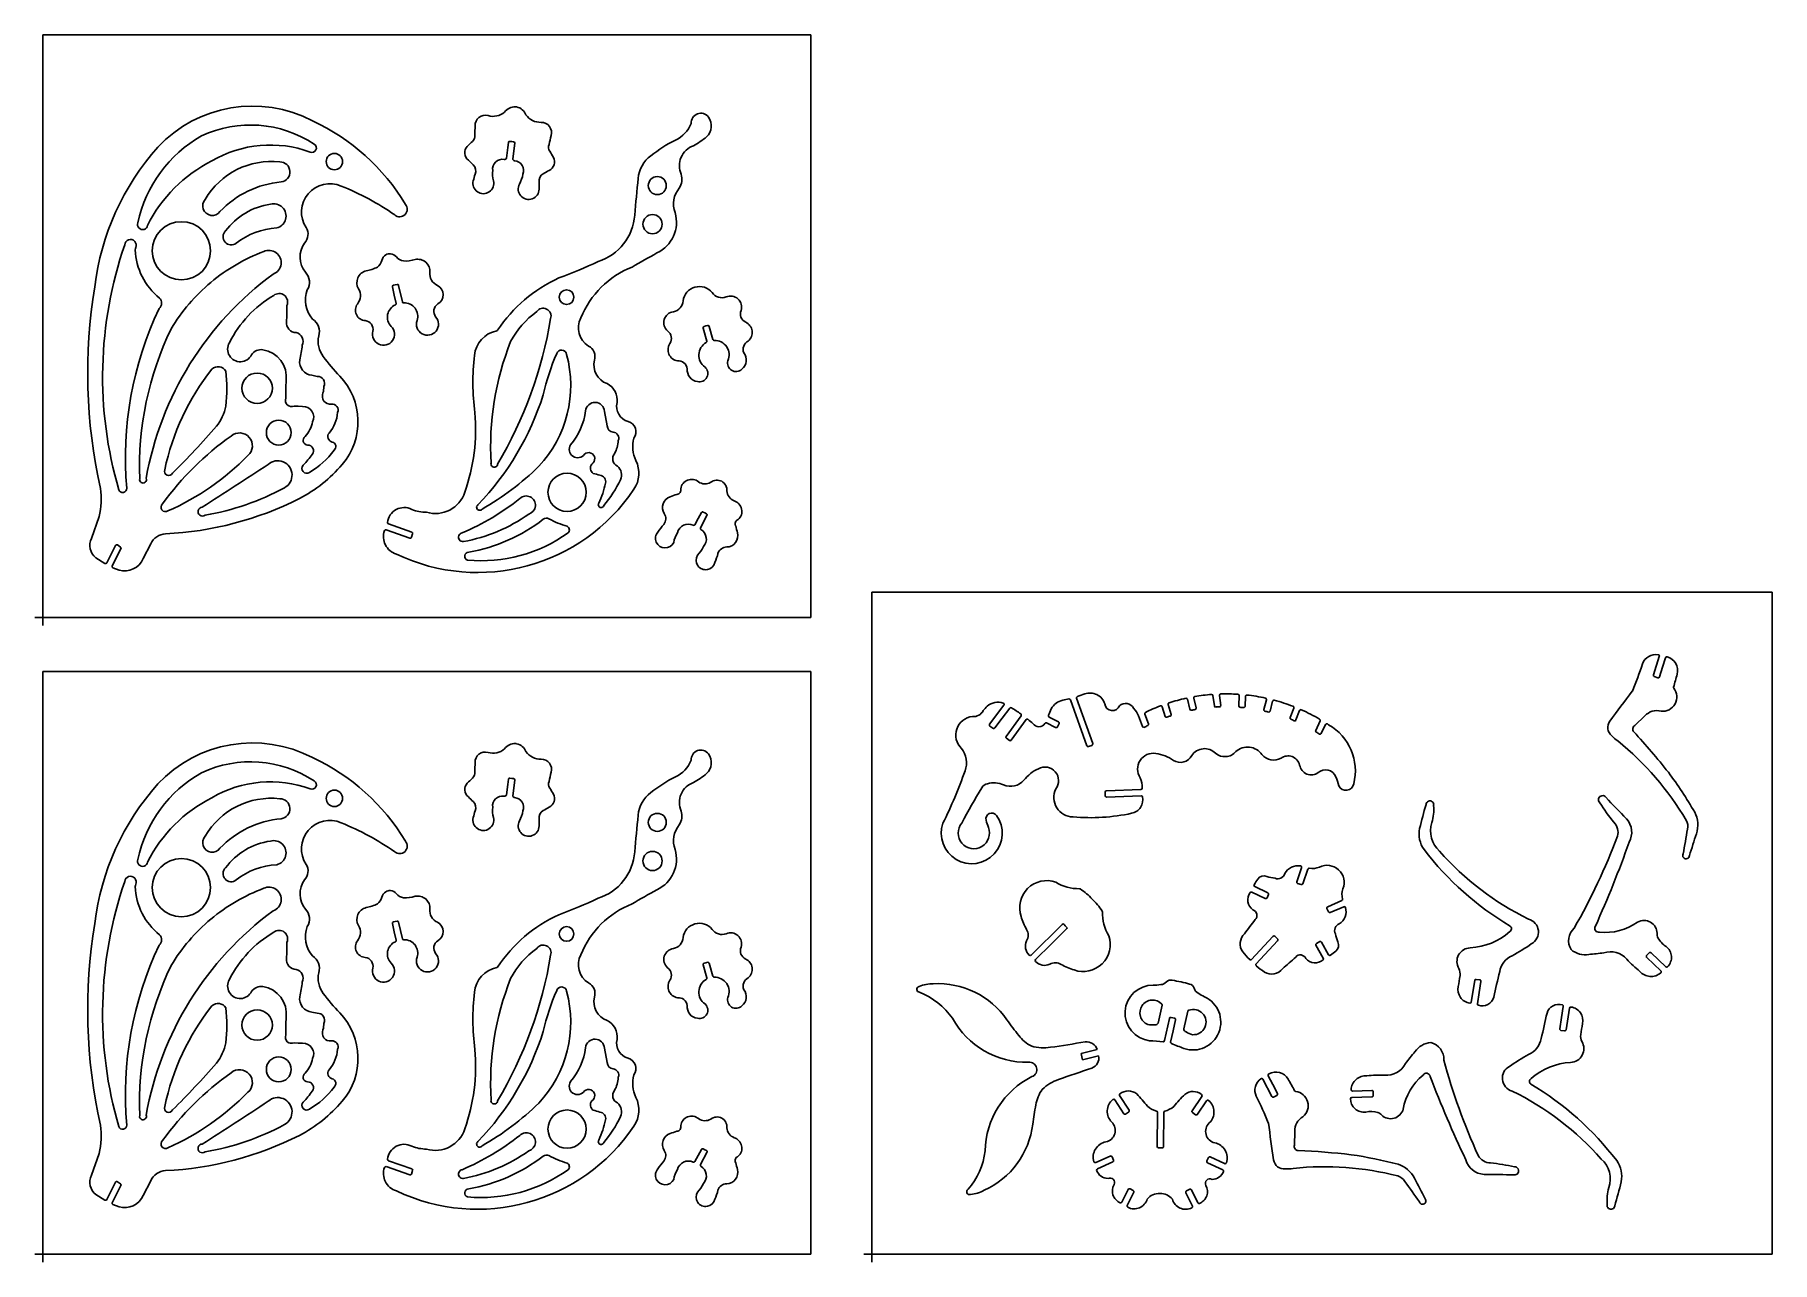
# Model space of a CAD drawing. Extents: x 0 to 656, y 0 to 463.
import ezdxf

# ---------------------------------------------------------------- set-up
doc = ezdxf.new("R2010")
doc.units = 0
doc.layers.add('WHITE', color=7, linetype='CONTINUOUS')

msp = doc.modelspace()

# ---------------------------------------------------------------- linework, layer by layer
at = {"layer": 'WHITE', "linetype": 'CONTINUOUS'}
for p, q in [((293, 463.398), (3, 463.398)), ((3, 463.398), (3, 240.398)), ((293, 243.398), (293, 463.398)), ((178.57, 420.788), (178.07, 416.818)), ((178.82, 422.718), (178.57, 420.788)), ((180.07, 423.058), (179.38, 423.148)), ((180.77, 422.978), (180.07, 423.058)), ((180.45, 416.508), (181.2, 422.418)), ((135.03, 368.248), (135.75, 365.118)), ((136.09, 369.008), (135.4, 368.848)), ((136.77, 369.158), (136.09, 369.008)), ((138.81, 362.538), (137.37, 368.788)), ((135.75, 365.118), (136.47, 361.998)), ((252.35, 352.658), (253.73, 347.738)), ((253.37, 353.468), (252.7, 353.278)), ((254.05, 353.648), (253.37, 353.468)), ((256.04, 348.388), (254.67, 353.308)), ((104.64, 334.838), (106.66, 334.408)), ((99.51, 323.158), (97.89, 323.238)), ((101.13, 323.088), (99.51, 323.158)), ((216.18, 315.798), (215.08, 321.208)), ((251.68, 282.998), (250.46, 280.718)), ((252.98, 282.878), (252.36, 283.208)), ((253.59, 282.548), (252.98, 282.878)), ((21.38, 273.258), (24.27, 281.498)), ((132.69, 276.488), (141.57, 273.368)), ((142.36, 275.638), (133.54, 278.738)), ((250.46, 280.718), (249.24, 278.428)), ((251.35, 277.298), (253.8, 281.868)), ((30.5, 270.588), (28.85, 267.318)), ((29.28, 262.848), (32.56, 269.348)), ((32.4, 269.988), (31.23, 270.778)), ((43.82, 271.168), (40.98, 265.648)), ((142.2, 273.678), (142.67, 274.998)), ((26.49, 263.838), (23.04, 265.928)), ((28.85, 267.318), (27.19, 264.038)), ((31.81, 261.258), (29.54, 262.158)), ((656, 253), (316, 253)), ((316, 253), (316, 0)), ((656, 3), (656, 253)), ((0, 243.398), (293, 243.398)), ((611.12, 221.7), (613.36, 228.71)), ((614.56, 224.6), (613.41, 220.97)), ((615.71, 228.21), (614.56, 224.6)), ((3, 0), (3, 223)), ((3, 223), (293, 223)), ((293, 223), (293, 3)), ((612.78, 220.65), (611.45, 221.08)), ((360.51, 203.13), (365.92, 210.32)), ((397.17, 194.98), (391.03, 212.35)), ((393.37, 212.95), (399.43, 195.78)), ((427.92, 210.54), (429.04, 206.83)), ((436.14, 208.76), (435.2, 212.53)), ((437.57, 212.95), (438.49, 209.27)), ((445.36, 210.03), (444.85, 213.92)), ((447.27, 213.97), (447.75, 210.23)), ((454.55, 210.03), (454.69, 213.91)), ((457.08, 213.65), (456.94, 209.86)), ((464.1, 208.66), (465.04, 212.37)), ((467.37, 211.81), (466.43, 208.08)), ((365.27, 205.46), (362.43, 201.69)), ((368.1, 209.23), (365.27, 205.46)), ((366.74, 198.5), (372.38, 206.33)), ((374.28, 204.86), (368.68, 197.1)), ((385.42, 201.87), (382.04, 203.62)), ((383, 205.82), (386.52, 204.01)), ((418.29, 202.23), (416.75, 206.27)), ((419.06, 206.95), (420.48, 203.24)), ((426.76, 206.07), (425.67, 209.71)), ((473.95, 205.62), (475.32, 209.23)), ((477.53, 208.29), (476.18, 204.72)), ((483.64, 200.78), (485.32, 204.38)), ((604.14, 202.66), (607.93, 206.26)), ((361.73, 201.59), (360.61, 202.43)), ((367.98, 196.99), (366.85, 197.8)), ((386.74, 203.33), (386.1, 202.09)), ((487.33, 203.01), (485.74, 199.61)), ((399.12, 195.14), (397.8, 194.68)), ((178.57, 180.39), (178.07, 176.42)), ((178.82, 182.32), (178.57, 180.39)), ((180.07, 182.66), (179.38, 182.75)), ((180.77, 182.58), (180.07, 182.66)), ((180.45, 176.11), (181.2, 182.02)), ((404.18, 176.06), (404.13, 177.45)), ((404.61, 177.97), (417.59, 178.48)), ((417.74, 176.08), (404.7, 175.58)), ((478.28, 148.95), (476.49, 143.66)), ((478.76, 142.89), (480.63, 148.4)), ((459.48, 139.68), (464.59, 137.3)), ((465.61, 139.48), (460.62, 141.8)), ((465.26, 137.55), (465.85, 138.82)), ((476.8, 143.03), (478.13, 142.58)), ((487.89, 133.57), (488.45, 132.28)), ((493.49, 136.53), (488.15, 134.22)), ((489.11, 132.02), (494.23, 134.23)), ((135.75, 124.72), (135.03, 127.85)), ((135.4, 128.45), (136.09, 128.61)), ((136.47, 121.6), (135.75, 124.72)), ((136.09, 128.61), (136.77, 128.76)), ((137.37, 128.39), (138.81, 122.14)), ((376.18, 115.94), (387.9, 127.56)), ((389.59, 125.85), (383.73, 120.05)), ((388.61, 127.56), (389.1, 127.06)), ((389.1, 127.06), (389.6, 126.56)), ((383.73, 120.05), (377.86, 114.24)), ((467.48, 123.01), (459.42, 114.28)), ((461.18, 112.65), (469.24, 121.38)), ((468.7, 122.56), (468.18, 123.04)), ((469.21, 122.09), (468.7, 122.56)), ((483.72, 119.65), (486.5, 114.75)), ((485.13, 121.03), (483.91, 120.33)), ((488.52, 116.05), (485.81, 120.84)), ((252.35, 112.26), (253.73, 107.34)), ((253.37, 113.07), (252.7, 112.88)), ((254.05, 113.25), (253.37, 113.07)), ((256.04, 107.99), (254.67, 112.91)), ((608.58, 115.77), (609.54, 116.78)), ((613.89, 110.02), (608.59, 115.06)), ((610.25, 116.8), (615.77, 111.54)), ((542.38, 98.23), (543.66, 106.39)), ((544.23, 106.8), (545.61, 106.59)), ((546.03, 106.02), (545.37, 101.79)), ((545.37, 101.79), (544.71, 97.57)), ((106.66, 94.01), (104.64, 94.44)), ((424.12, 90.27), (425.63, 97.01)), ((428.41, 92.05), (426.5, 83.66)), ((429.69, 92.27), (429.01, 92.43)), ((430.38, 92.12), (429.69, 92.27)), ((435.41, 94.78), (433.85, 88.06)), ((575.8, 88.12), (576.46, 92.35)), ((576.46, 92.35), (577.12, 96.57)), ((579.45, 95.91), (578.17, 87.75)), ((428.84, 83.12), (429.8, 87.32)), ((429.8, 87.32), (430.75, 91.52)), ((577.6, 87.34), (576.22, 87.55)), ((97.89, 82.84), (99.51, 82.76)), ((99.51, 82.76), (101.13, 82.69)), ((216.18, 75.4), (215.08, 80.81)), ((401.11, 80.26), (395.02, 78.76)), ((395.02, 78.76), (395.31, 77.59)), ((395.31, 77.59), (395.6, 76.43)), ((395.6, 76.43), (401.68, 77.93)), ((467.06, 62.57), (463.69, 69.11)), ((465.71, 70.42), (467.45, 67.05)), ((467.45, 67.05), (469.2, 63.67)), ((411.13, 56.08), (407.75, 61.29)), ((409.57, 62.89), (413.14, 57.39)), ((437, 57.18), (440.66, 62.62)), ((442.45, 60.99), (438.99, 55.84)), ((468.98, 63), (467.74, 62.36)), ((497.24, 62.23), (504.86, 62.42)), ((501.15, 64.73), (497.5, 64.64)), ((504.81, 64.82), (501.15, 64.73)), ((505.35, 62.93), (505.32, 64.33)), ((412.99, 56.7), (411.82, 55.93)), ((423.75, 43.72), (423.86, 56.6)), ((426.26, 56.58), (426.15, 43.7)), ((438.29, 55.71), (437.13, 56.49)), ((475.59, 44.17), (475.73, 49.4)), ((24.27, 41.1), (21.38, 32.86)), ((250.46, 40.32), (249.24, 38.03)), ((251.68, 42.6), (250.46, 40.32)), ((251.35, 36.9), (253.8, 41.47)), ((252.98, 42.48), (252.36, 42.81)), ((253.59, 42.15), (252.98, 42.48)), ((400.56, 37.65), (406.07, 40.07)), ((406.73, 39.81), (407.29, 38.53)), ((425.65, 43.2), (424.25, 43.22)), ((442.52, 38.23), (443.11, 39.5)), ((443.77, 39.75), (449.24, 37.24)), ((132.69, 36.09), (141.57, 32.97)), ((142.36, 35.24), (133.54, 38.34)), ((142.2, 33.28), (142.67, 34.6)), ((407.03, 37.87), (401.2, 35.31)), ((448.55, 34.91), (442.77, 37.57)), ((27.19, 23.64), (28.85, 26.92)), ((28.85, 26.92), (30.5, 30.19)), ((32.56, 28.95), (29.28, 22.45)), ((31.23, 30.38), (32.4, 29.59)), ((40.98, 25.25), (43.82, 30.77)), ((410.42, 22.72), (412.85, 27.5)), ((414.99, 26.42), (412.46, 21.44)), ((413.52, 27.72), (414.77, 27.09)), ((437.06, 21.23), (434.62, 26.25)), ((434.85, 26.92), (436.11, 27.53)), ((436.78, 27.3), (439.12, 22.47)), ((23.04, 25.53), (26.49, 23.44)), ((29.54, 21.76), (31.81, 20.86)), ((293, 3), (0, 3)), ((313, 3), (656, 3))]:
    msp.add_line(p, q, dxfattribs=at)
for centre, radius in [((113.13, 415.528), 3.09), ((235.05, 406.468), 3.4), ((233.25, 391.888), 3.63), ((55.38, 381.838), 10.99), ((200.78, 364.338), 2.78), ((83.97, 329.948), 5.74), ((92.13, 313.198), 4.69), ((200.99, 290.658), 7.22), ((113.13, 175.13), 3.09), ((235.05, 166.07), 3.4), ((55.38, 141.44), 10.99), ((233.25, 151.49), 3.63), ((200.78, 123.94), 2.78), ((83.97, 89.55), 5.74), ((92.13, 72.8), 4.69), ((200.99, 50.26), 7.22)]:
    msp.add_circle(centre, radius, dxfattribs=at)
for centre, radius, start, end in [((82.192287, 387.528355), 48.931968, 62.389791, 136.906872), ((170.098468, 429.186784), 3.83264, 74.386666, 182.673694), ((173.057604, 439.207489), 6.616501, -106.937766, -49.211006), ((181.322573, 431.34923), 4.86409, 87.320079, 144.149393), ((181.42773, 433.708291), 2.502698, 78.188807, 87.199674), ((180.939684, 431.398262), 4.863716, 21.33777, 78.13133), ((190.903498, 436.931242), 6.609454, -145.293516, -87.515602), ((251.47809, 430.127288), 3.635973, 37.049919, 183.773432), ((81.489772, 385.657341), 43.667106, 56.564903, 115.109), ((71.197783, 358.101122), 80.198178, 30.959804, 65.174086), ((109.462206, 430.051926), 56.817385, -4.556735, -1.052775), ((191.259771, 426.4883), 3.840334, -17.116974, 91.041), ((237.00449, 434.272733), 11.698332, -65.261382, -22.013), ((249.629912, 429.017104), 5.784397, -45.973721, 34.795926), ((117.950176, 357.038305), 95.898762, 138.199955, 173.281281), ((87.294226, 382.170006), 49.432407, 119.490071, 168.011353), ((89.002747, 377.878282), 43.885441, 70.003407, 120.302011), ((104.664842, 420.666128), 1.680928, -112.927856, -27.191543), ((104.665967, 420.668314), 1.680928, -27.27533, 58.269817), ((165.909996, 418.868029), 3.553061, 137.509664, 231.743478), ((123.630362, 463.697418), 58.07876, -46.932493, -44.267374), ((163.811315, 425.031547), 2.344051, -53.061182, 12.477647), ((179.31073, 422.658561), 0.494317, 81.944464, 173.093763), ((180.699439, 422.47873), 0.504231, -6.917577, 81.955805), ((196.300596, 420.882008), 2.337781, 152.871684, 218.45945), ((250.171846, 412.077117), 56.815873, 166.48187, 169.994972), ((264.472916, 378.109912), 50.825721, 116.367298, 128.822171), ((251.357202, 413.971496), 7.984593, 109.286156, 204.124717), ((233.288529, 449.520194), 31.981452, -61.150333, -50.456418), ((91.470327, 366.988463), 54.636174, 116.771928, 153.416777), ((89.344174, 386.660084), 28.913963, 83.674138, 149.699949), ((92.554005, 411.594264), 3.803812, 3.673851, 90.361581), ((208.877645, 460.718107), 63.504766, -135.336556, -133.058625), ((163.310299, 412.026501), 3.183355, -23.48314, 46.041097), ((176.566581, 412.674723), 3.706087, 80.31596, 187.234712), ((177.320738, 417.12841), 0.811017, -99.27667, -22.503619), ((181.242349, 416.625781), 0.801055, -171.544999, -95.181847), ((180.856666, 412.133398), 3.707865, -21.773634, 85.152431), ((192.729325, 415.446038), 3.549166, -66.22778, 28.104805), ((244.920902, 448.212699), 58.084873, -150.293135, -147.633561), ((239.570718, 408.18932), 11.792238, 126.176858, 175.190584), ((96.277055, 371.671523), 36.303781, 95.163155, 136.507389), ((92.554482, 411.603382), 3.802763, -83.120237, 3.537209), ((111.391631, 396.499938), 10.694306, 66.242554, 213.560127), ((169.375078, 407.337983), 3.934013, 165.875481, 373.524569), ((120.821693, 421.804063), 46.732535, -16.798559, -13.672259), ((184.768034, 411.153036), 11.924791, 174.924512, 194.050354), ((186.485917, 405.156483), 3.934186, 151.7601, 359.585181), ((172.529749, 412.697284), 11.928941, -28.430531, -9.35608), ((193.521706, 408.181533), 3.171929, 119.287992, 189.13416), ((237.110206, 406.952473), 46.725839, 179.110314, 182.237759), ((161.590298, 466.716679), 63.506471, -61.420887, -59.145716), ((3233.173686, 120.101029), 3019.224449, 174.505774, 174.769761), ((238.399734, 408.856107), 5.965017, -33.913279, 18.086897), ((67.022253, 398.786143), 3.611404, 137.024184, 323.893773), ((75.866249, 308.109974), 105.951179, 55.472211, 67.916139), ((250.649975, 399.487956), 9.474796, 140.395435, 200.060404), ((92.50604, 374.213455), 25.418127, 120.749809, 143.513281), ((92.512228, 374.212296), 25.422288, 97.986638, 120.760458), ((90.258737, 394.94285), 4.625422, -76.353709, 106.048942), ((137.809033, 397.517057), 2.838811, -131.715411, 40.427919), ((206.73024, 396.728268), 19.839238, -72.397056, -4.047343), ((229.439278, 392.616366), 12.832385, -64.666901, 16.393112), ((40.726233, 391.759024), 1.910925, 159.187383, 350.328801), ((74.15183, 387.09591), 3.052252, 133.005124, 309.419729), ((92.653121, 363.719195), 26.760552, 92.791156, 128.238619), ((98.409507, 388.113771), 4.763478, -44.44952, 31.293117), ((178.107669, 334.315643), 152.483354, 160.932972, 178.597423), ((36.142549, 383.947361), 2.160116, -23.73208, 175.203056), ((39.948277, 382.269141), 1.999212, 156.134644, 181.75253), ((62.210828, 383.046441), 24.275312, -178.020677, -128.346629), ((110.90323, 316.71985), 69.301905, 110.652944, 129.845651), ((88.419831, 377.398406), 4.607217, -69.676651, 115.174901), ((109.490146, 379.534265), 9.299537, 145.676107, 218.477705), ((133.961878, 378.218429), 2.505299, 81.781658, 124.302123), ((133.734114, 376.700993), 4.039719, 44.610084, 81.660909), ((406.858098, 65.830597), 359.029762, 118.611538, 120.34024), ((126.242099, 369.782791), 4.633341, 103.505943, 209.261942), ((123.0753, 387.249814), 13.128389, -80.863138, -61.448468), ((127.157295, 378.953879), 3.908819, -55.877534, -10.552969), ((134.832469, 376.951255), 4.042713, 124.373713, 161.440612), ((139.755313, 381.854813), 3.906483, -143.624931, -98.172365), ((139.785783, 391.107478), 13.132549, -92.556551, -73.161291), ((144.593825, 374.014754), 4.633295, -3.17667, 102.512618), ((134.420062, 542.881826), 182.697874, -69.658019, -64.619301), ((237.995689, 343.813756), 34.236087, 111.406715, 158.235932), ((218.870497, 335.541123), 198.870145, 170.53101, 192.600279), ((162.26718, 274.693818), 122.061879, 126.291228, 169.972182), ((110.89745, 316.714964), 69.301954, 129.839394, 149.038678), ((98.279476, 369.99324), 5.435737, -32.183371, 43.689857), ((118.230264, 364.881925), 4.765259, -41.121735, 33.58586), ((135.520856, 368.359389), 0.503336, 103.893033, 192.785465), ((136.885856, 368.674389), 0.497295, 13.206346, 103.472152), ((153.940283, 373.117505), 4.763539, 172.272736, 247.143397), ((150.220025, 365.235983), 3.961186, -60.510065, 61.830947), ((220.308368, 321.835316), 54.544715, 114.222151, 146.641677), ((250.910822, 362.168937), 6.161556, 105.444213, 172.642364), ((250.970633, 362.184629), 6.162668, 38.702477, 106.019072), ((45.220159, 362.121258), 2.698903, -49.86077, 44.353016), ((112.046681, 327.724575), 43.18169, 120.37737, 153.2687), ((92.238756, 362.458953), 3.234416, -23.717154, 128.846797), ((8.961709, 360.09388), 86.244856, -3.340778, 0.706954), ((112.929749, 363.239281), 10.765091, 158.995122, 221.842841), ((125.03162, 359.42457), 3.963941, 144.116332, 266.505405), ((138.15079, 356.812031), 5.009886, 113.164994, 224.540993), ((135.989, 361.876), 0.496231, -67.362367, 14.232264), ((139.298886, 362.648851), 0.501296, -167.224611, -87.586103), ((139.570844, 357.136891), 5.017384, -18.462093, 92.865699), ((154.061005, 358.973964), 3.390383, 123.900719, 216.906542), ((240.36148, 363.229655), 4.446825, -80.178713, -3.502364), ((259.433524, 368.566927), 4.44339, -145.309468, -68.666654), ((262.701788, 360.596383), 4.172493, -17.553136, 113.320597), ((166.000881, 303.591251), 131.754412, 154.622791, 184.960756), ((98.686564, 354.621876), 3.653901, 172.986957, 270.210693), ((101.929345, 351.389837), 5.538596, -17.894702, 57.441486), ((124.323236, 352.103484), 3.396739, -10.782806, 82.101685), ((148.254639, 354.148922), 4.166559, 160.379571, 402.020469), ((39.165763, 381.856533), 157.700795, -30.710779, -9.330736), ((208.746021, 332.194928), 32.876398, 125.745698, 152.140961), ((191.964668, 357.183456), 2.958124, 63.815051, 145.051193), ((191.961206, 357.185161), 2.958124, -17.655143, 63.740298), ((213.319267, 352.730701), 8.059277, 152.050733, 238.514124), ((241.699455, 354.716182), 4.172252, 97.983211, 228.777435), ((269.858584, 358.001643), 3.448078, 157.196892, 245.341228), ((266.609573, 351.001086), 4.269739, -49.013759, 64.911763), ((160.091401, 300.10586), 120.540201, 154.305915, 182.071851), ((97.870689, 347.616552), 3.45253, -24.989929, 76.101429), ((116.420607, 347.675225), 9.437736, 167.686017, 217.667741), ((131.663222, 350.328847), 4.162146, 164.115826, 405.509823), ((176.391417, 341.379584), 10.426488, 100.898969, 174.670665), ((174.337118, 352.112529), 0.501427, -80.485747, -34.571868), ((236.929713, 348.77963), 3.451439, -34.032232, 54.172552), ((252.840932, 352.789651), 0.508278, 106.097553, 195.011589), ((253.247321, 347.601362), 0.501646, -59.754965, 15.805949), ((254.187688, 353.163784), 0.503411, 16.647148, 105.873261), ((256.522003, 348.516518), 0.498842, -165.070406, -87.932476), ((256.699527, 342.538697), 5.481625, -23.669977, 91.667665), ((270.879243, 344.675965), 3.432389, 115.34403, 203.851846), ((77.570221, 344.707879), 4.762783, 149.180785, 333.97306), ((85.448285, 340.157261), 4.359231, 80.603475, 145.633169), ((84.5001, 334.087847), 10.502159, -6.725006, 80.906082), ((60.956832, 350.207739), 40.247431, -13.755119, -5.774935), ((174.816889, 391.183344), 82.258778, -143.199657, -136.488344), ((254.839905, 332.159068), 89.412339, 173.456678, 187.338715), ((280.348699, 307.780339), 108.242549, 158.439322, 183.247756), ((157.739891, 330.997809), 44.614353, -43.11054, 15.217022), ((275.301787, 308.782688), 85.380472, 156.35362, 167.331133), ((198.902492, 342.409311), 1.915177, 85.282538, 161.152811), ((198.898202, 342.40967), 1.915177, 8.96154, 85.153752), ((207.1275, 341.94413), 4.387332, -18.830958, 63.13633), ((243.341557, 344.484403), 4.266163, 146.355836, 260.39872), ((256.209794, 342.403637), 5.481071, 119.629622, 234.923642), ((264.339903, 340.617268), 4.323595, -52.699183, 38.149173), ((178.11044, 334.324711), 152.485903, 178.600855, 196.268291), ((138.626658, 280.322701), 91.510252, 141.620842, 168.109277), ((69.23295, 334.768979), 3.331918, 81.942055, 134.682989), ((69.227445, 334.769766), 3.331915, 29.056834, 81.846432), ((21.070023, 329.813), 51.491486, -7.336185, 7.336185), ((105.055817, 339.883285), 5.062391, 171.426226, 265.2885), ((218.668067, 338.821583), 7.582571, 166.994497, 249.962407), ((242.979535, 336.868371), 3.427499, 7.20084, 95.85317), ((250.67754, 336.791077), 4.327334, 173.272678, 263.930631), ((250.96027, 335.558513), 3.158488, -103.554768, 48.333811), ((264.738545, 339.418879), 3.155376, 163.064963, 314.750593), ((192.538469, 327.476611), 97.7567, 176.844341, 180.743561), ((106.813386, 331.82268), 2.589866, -28.472388, 93.39536), ((111.639617, 326.978509), 3.068079, 156.782796, 277.686872), ((103.269957, 330.027567), 5.846964, -18.33783, 5.500256), ((97.079935, 317.330776), 24.966409, -40.374539, 43.599685), ((212.908498, 325.460833), 6.992663, -7.583542, 63.12041), ((53.500894, 327.159825), 19.04723, -37.411351, -11.88219), ((96.924593, 325.333181), 2.306902, 157.714752, 294.739058), ((101.281831, 319.055193), 4.035664, -25.969589, 92.156105), ((112.300284, 321.717615), 2.234447, -23.461734, 96.431277), ((90.425543, 359.681234), 106.548052, -43.782663, -17.575354), ((211.527588, 321.05585), 3.563103, 88.67467, 174.651164), ((211.525971, 321.061965), 3.557028, 2.352966, 88.646353), ((225.689963, 323.168076), 6.008225, 166.820174, 254.159932), ((-182.34563, 534.466985), 333.011676, -45.264412, -41.09209), ((92.717647, 320.053346), 12.502024, -41.507673, -12.779046), ((100.902381, 321.863641), 13.487439, -40.814986, -4.403825), ((95.902749, 314.360146), 70.546143, -19.554599, 5.187013), ((182.816191, 324.889186), 25.406212, -39.854101, -7.92104), ((218.568754, 315.779358), 2.388826, 179.552859, 265.468036), ((223.020201, 313.527429), 3.995559, -36.549594, 75.064234), ((137.73671, 221.754661), 110.324185, 125.188742, 144.188243), ((77.319245, 308.228063), 4.857619, 40.735664, 130.569422), ((77.320015, 308.22873), 4.8566, -49.097331, 40.735627), ((103.120037, 310.307872), 1.792666, 125.461951, 266.801041), ((103.041059, 306.325854), 2.192247, -37.939401, 90.550405), ((112.818973, 311.740885), 2.151544, 142.589278, 256.590216), ((111.95005, 307.93777), 1.749786, -53.126874, 77.79406), ((204.960183, 306.867876), 3.162056, 146.611437, 325.304805), ((218.171161, 311.086088), 2.321325, -22.226585, 84.838376), ((208.944872, 310.7902), 11.390017, -29.173898, -2.929946), ((238.240944, 307.866433), 12.451163, 164.718886, 204.930681), ((10.335593, 373.521843), 98.382191, -66.039031, -44.505596), ((91.747899, 297.171003), 5.397928, -62.384879, 132.22865), ((70.364137, 329.822953), 42.438604, -43.003498, -35.833575), ((88.685341, 324.282932), 30.10125, -60.100977, -36.122111), ((209.098345, 303.310221), 2.335871, -57.599051, 131.19124), ((221.279856, 303.318605), 3.065207, 141.230571, 245.114535), ((217.429684, 297.823123), 10.659609, -34.35308, 26.731966), ((40.881954, 295.458163), 1.285066, 166.96523, 382.40657), ((50.579415, 298.588251), 1.611226, 158.529343, 335.026761), ((-1024.227744, 1987.653745), 2020.285047, -57.013132, -56.592535), ((74.085522, 337.372422), 55.468016, -62.240936, -40.759728), ((102.631303, 299.606469), 1.769999, 134.079167, 306.736409), ((118.857845, 372.941426), 101.744836, -60.544892, -45.39074), ((173.503579, 301.397517), 1.248955, 168.430617, 356.349709), ((212.150924, 299.78144), 2.380379, 139.162755, 236.871431), ((201.915425, 260.926493), 37.928845, 72.390437, 76.375278), ((213.141352, 294.666129), 2.424654, -12.338788, 84.113987), ((179.495087, 315.530412), 46.28296, -40.230348, -25.784366), ((217.260478, 297.205931), 4.307316, -24.817849, 50.676791), ((247.993275, 291.399273), 4.149662, 51.084198, 171.425054), ((257.614118, 291.278373), 3.960173, 63.679934, 126.833997), ((0.279138, 288.010969), 24.859208, -15.188425, 9.603021), ((33.184831, 292.158948), 1.555659, -159.258208, 1.438465), ((-1023.348993, 1988.22942), 2020.28976, -57.463404, -57.042924), ((48.768097, 375.657304), 94.880875, -80.572215, -61.356522), ((167.233415, 331.508977), 71.110932, -115.579805, -33.938064), ((151.255418, 294.325581), 11.685693, -106.789148, -17.827395), ((185.537775, 285.791839), 3.482309, -73.788147, 133.971631), ((178.368983, 302.295006), 38.024056, -24.497825, -12.372073), ((241.220419, 284.949183), 4.233493, 107.889013, 213.249797), ((251.605622, 259.636973), 31.582426, 106.946538, 111.715861), ((242.279506, 291.527279), 1.683597, -85.895871, 16.946087), ((253.056155, 298.047763), 4.210401, -125.686801, -58.756333), ((257.400042, 291.397913), 3.955532, -3.042015, 60.13051), ((265.54788, 291.360935), 4.201441, -177.640995, -110.594731), ((49.368759, 285.029652), 1.685659, 130.679557, 303.128367), ((43.435781, 400.269849), 125.420897, -87.30179, -63.233389), ((63.298767, 283.371428), 1.657614, 92.031728, 307.593347), ((139.448345, 278.647108), 6.268185, 62.321275, 174.407121), ((147.768503, 297.460203), 14.322637, -112.186288, -89.553966), ((150.732563, 332.908933), 61.857342, -79.599056, -54.662879), ((167.969237, 285.008792), 1.133336, 123.119294, 324.334646), ((124.767017, 361.496035), 93.611019, -59.199909, -51.438382), ((213.824745, 285.925726), 1.045621, 144.830578, 344.027694), ((234.769642, 280.698994), 3.491596, -38.028185, 33.536699), ((252.123155, 282.768974), 0.498838, 61.654103, 152.669734), ((253.360974, 282.104845), 0.498838, -28.345897, 62.669734), ((262.829845, 283.468691), 4.148989, -47.740442, 72.608136), ((138.431762, 273.874522), 6.778756, 160.044906, 253.707125), ((132.527865, 276.016983), 0.498141, 71.005345, 159.921345), ((133.708825, 279.209851), 0.501144, 174.486594, 250.313086), ((142.201012, 275.165912), 0.498141, -19.698895, 71.38767), ((124.77726, 361.501649), 93.610597, -66.97595, -59.207053), ((152.887278, 331.095424), 63.963872, -80.131395, -52.325938), ((193.203501, 278.888292), 1.998107, 61.725408, 127.758171), ((210.994151, 311.692119), 35.319438, -118.483704, -106.504886), ((200.305384, 276.43754), 1.536847, 9.757389, 64.789376), ((200.305492, 276.436917), 1.536847, -45.116233, 9.780952), ((237.981493, 273.266984), 3.62092, 138.251876, 334.146428), ((258.319777, 260.004881), 27.865355, 138.282816, 145.773977), ((246.793058, 274.329441), 4.283677, 65.197869, 165.278679), ((248.803204, 278.669035), 0.498887, -115.300108, -28.890997), ((251.800462, 277.066308), 0.506554, 152.781273, 237.728964), ((249.291068, 272.980927), 4.288007, -41.35045, 58.524208), ((266.111035, 278.780586), 1.690309, 106.887897, 209.509284), ((234.420804, 268.766149), 31.583322, 12.121152, 16.900967), ((26.879439, 270.650472), 6.086298, 154.632291, 230.888385), ((30.947178, 270.367265), 0.49869, 55.449634, 153.728204), ((32.12, 269.578), 0.496488, -27.597264, 55.669751), ((49.725904, 268.532087), 6.467437, 93.420799, 155.947916), ((141.73, 273.838), 0.496487, -108.799928, -18.799842), ((161.64012, 273.707241), 1.659714, 98.667537, 279.008512), ((168.511917, 321.428444), 56.607205, -95.242139, -54.492401), ((252.095453, 269.715965), 11.033122, 148.881444, 169.703758), ((242.53909, 274.860645), 11.028512, -46.145263, -25.297265), ((261.273569, 266.530592), 3.487434, 90.222932, 161.831815), ((261.229717, 274.247618), 4.229726, -89.589783, 15.78186), ((26.746038, 264.266868), 0.499483, -120.837554, -27.271654), ((29.728158, 262.622886), 0.50152, 153.329193, 247.964789), ((33.846535, 268.776331), 7.789273, -105.156342, -23.679518), ((163.880308, 266.519819), 1.558476, 91.114314, 249.715006), ((253.302108, 265.071259), 3.622317, 149.531634, 345.560393), ((231.006014, 274.685995), 27.865282, -22.176362, -14.693535), ((484.403059, 265.992195), 129.005032, -22.969082, -18.106249), ((612.020819, 224.146294), 5.299403, 79.682018, 160.675063), ((612.878236, 228.862941), 0.505458, -17.612605, 79.540118), ((616.192325, 228.051237), 0.507783, 74.268547, 161.780454), ((614.790312, 223.269456), 5.490836, -13.474736, 73.715293), ((611.596822, 221.55597), 0.4981, 163.192401, 252.8566), ((612.935993, 221.123044), 0.498101, -108.250753, -17.893891), ((614.586873, 213.382421), 5.392301, -96.034448, 38.104534), ((619.218237, 217.018617), 0.495956, 164.638452, 218.481809), ((-176.594844, 448.181877), 828.210868, -16.197724, -15.849357), ((342.864679, 223.561957), 21.600255, -45.143742, -39.131448), ((363.699357, 205.079871), 6.337579, 71.788615, 130.066589), ((365.518919, 210.623513), 0.502978, -37.116172, 71.321629), ((389.347678, 206.045797), 6.234278, 101.263406, 152.85653), ((378.607862, 260.776154), 49.539899, -78.918127, -76.18188), ((390.561113, 212.189396), 0.49563, 18.907466, 104.144127), ((393.842, 213.114), 0.49968, 107.709702, 199.160195), ((378.569072, 260.765963), 49.540023, -72.228209, -68.891722), ((398.3835, 208.958277), 5.929762, 18.094777, 109.439588), ((406.880071, 211.10999), 2.876821, -173.814127, -20.76614), ((411.856263, 207.538872), 3.425675, 27.676015, 131.865969), ((449.801708, 144.495079), 70.067501, 110.721514, 115.796515), ((425.189755, 209.560119), 0.50309, 17.33274, 110.934546), ((428.4, 210.69), 0.502891, 107.353982, 197.354068), ((449.801708, 144.495079), 70.071543, 102.521316, 107.912679), ((434.712676, 212.408321), 0.502285, 14.019383, 101.795434), ((438.050639, 213.070975), 0.495629, 99.363631, 194.127636), ((449.786387, 144.495746), 70.067811, 94.474516, 99.708881), ((444.356245, 213.853046), 0.498274, 7.722298, 94.171428), ((445.853369, 210.097214), 0.497927, -172.242063, -86.934198), ((447.762204, 214.042617), 0.497532, 91.405585, 188.3926), ((447.257055, 210.16649), 0.49702, -87.353949, 7.341437), ((449.795154, 144.500416), 70.069437, 86.379394, 91.67256), ((454.189761, 213.930265), 0.500649, -2.319809, 86.53727), ((455.050572, 210.009353), 0.500998, 177.638023, 265.354914), ((457.581647, 213.631412), 0.501991, 83.324651, 177.877939), ((449.837112, 144.497194), 70.068629, 77.786907, 83.606243), ((464.550846, 212.488642), 0.503336, -13.633512, 77.475265), ((467.855657, 211.687479), 0.500874, 74.441827, 165.840944), ((449.865616, 144.48506), 70.069569, 68.952961, 75.009274), ((2211.539373, -999.912894), 2016.026519, 142.922104, 143.321805), ((602.723529, 215.855882), 0.500753, -37.650664, -24.276849), ((354.740513, 199.04151), 7.01767, 96.057197, 226.275957), ((354.469974, 210.039981), 4.04736, -96.66815, -26.248095), ((368.501823, 208.93036), 0.501245, 58.997746, 143.288034), ((337.513842, 158.480809), 59.707742, 54.401286, 58.444895), ((371.980646, 206.625887), 0.497024, -36.535316, 54.396496), ((374.687275, 204.569621), 0.500193, 51.30243, 144.511895), ((337.674864, 158.354328), 59.709752, 48.959283, 51.309772), ((379.114277, 204.830046), 2.658143, -147.197244, -31.529568), ((381.805769, 203.178846), 0.499481, 62.033922, 148.476316), ((383.23092, 206.267402), 0.503481, 156.272064, 242.700195), ((289.74094, 247.494208), 101.672964, -23.79665, -22.314482), ((386.299053, 203.562929), 0.498689, -27.84509, 63.700929), ((404.731095, 200.488335), 13.337231, 25.689769, 40.386128), ((419.520707, 207.131783), 0.495274, 115.178253, 201.532877), ((427.238081, 206.220945), 0.501344, -162.477469, -69.945287), ((449.530053, 144.398979), 65.216904, 108.598623, 109.826721), ((428.561, 206.682), 0.501343, -70.300083, 17.169981), ((436.627324, 208.881679), 0.502285, -165.980617, -78.204566), ((449.655137, 144.468512), 65.21515, 100.214756, 101.431267), ((437.998678, 209.14795), 0.506255, -79.60763, 13.950547), ((449.837112, 144.497194), 65.222952, 92.246897, 93.478302), ((449.584091, 144.522277), 65.213837, 84.009535, 85.227371), ((456.438916, 209.879054), 0.501446, -95.598152, -2.177667), ((464.59, 208.54), 0.50448, 166.239172, 256.239258), ((449.772595, 144.511452), 65.216262, 75.746186, 76.97571), ((465.945588, 208.207353), 0.500873, -103.342652, -14.729835), ((474.418394, 205.443672), 0.500484, 159.371045, 247.887711), ((449.521939, 144.625706), 65.216019, 66.51606, 67.736609), ((474.85, 209.41), 0.503289, -20.95582, 69.044266), ((475.71108, 204.900452), 0.502443, -113.590958, -21.047923), ((477.997433, 208.113107), 0.499785, 66.089553, 159.271566), ((449.796002, 144.512185), 70.072754, 59.728068, 66.086932), ((484.867946, 204.596676), 0.501299, -25.609063, 59.814521), ((597.861003, 201.922521), 3.971295, 143.225596, 232.072657), ((612.387569, 202.25219), 5.99437, 74.197195, 138.041219), ((360.909999, 202.83), 0.5, 143.13006, 233.130145), ((362.03, 201.989999), 0.5, -126.86994, -36.869855), ((367.140887, 198.204354), 0.498114, 143.591954, 234.269226), ((368.275887, 197.389354), 0.497024, -126.535316, -35.603504), ((385.65, 202.319999), 0.505371, -117.072123, -27.072037), ((418.758696, 202.410478), 0.502243, -158.940135, -61.285042), ((449.895114, 144.539397), 65.213359, 117.048198, 118.278279), ((420.00848, 203.066072), 0.502575, -62.569832, 20.247312), ((484.091257, 200.565764), 0.49953, 154.603771, 238.465905), ((449.989771, 144.394429), 65.212958, 57.509029, 58.740246), ((485.288272, 199.819496), 0.497942, -122.599358, -24.880233), ((487.781728, 202.800504), 0.497942, 57.400642, 155.119767), ((449.41041, 144.773114), 70.064659, 56.088797, 56.531068), ((478.609802, 185.550526), 19.987863, -14.280901, 60.342766), ((606.100548, 208.397523), 14.365884, -138.02752, -126.032018), ((604.927797, 201.26755), 1.599856, 119.499586, 220.430655), ((427.51465, 36.315166), 240.650938, 38.146781, 42.932093), ((82.192287, 147.130355), 48.931968, 62.389791, 136.906872), ((71.197783, 117.703122), 80.198178, 30.959804, 65.174086), ((170.098468, 188.788784), 3.83264, 74.386666, 182.673694), ((173.057604, 198.809489), 6.616501, -106.937766, -49.211006), ((181.322573, 190.95123), 4.86409, 87.320079, 144.149393), ((181.42773, 193.310291), 2.502698, 78.188807, 87.199674), ((180.939684, 191.000262), 4.863716, 21.33777, 78.13133), ((190.903498, 196.533242), 6.609454, -145.293516, -87.515602), ((251.47809, 189.729288), 3.635973, 37.049919, 183.773432), ((249.629912, 188.619104), 5.784397, -45.973721, 34.795926), ((342.731095, 188.473266), 9.025741, -19.09921, 37.517692), ((397.637865, 195.151017), 0.498141, -159.921345, -71.005345), ((398.961012, 195.612088), 0.498141, -71.38767, 19.698895), ((422.31182, 186.202823), 5.921908, 80.296059, 214.132382), ((421.084873, 176.411936), 15.785677, 55.877811, 81.896678), ((432.577074, 193.569242), 4.865805, -122.817193, -28.332386), ((441.667998, 188.169794), 5.715437, 44.278392, 147.27026), ((449.296768, 196.259726), 5.41447, -130.783808, -39.578216), ((457.896149, 187.800437), 6.684798, 35.475594, 131.461882), ((467.755153, 195.279014), 5.696181, -140.814785, -60.73187), ((473.168246, 186.620657), 4.529782, 13.654662, 125.465648), ((527.493764, 109.898811), 111.670222, 30.663457, 51.079254), ((87.294226, 141.772006), 49.432407, 119.490071, 168.011353), ((81.489772, 145.259341), 43.667106, 56.564903, 115.109), ((163.811315, 184.633547), 2.344051, -53.061182, 12.477647), ((109.462206, 189.653926), 56.817385, -4.556735, -1.052775), ((191.259771, 186.0903), 3.840334, -17.116974, 91.041), ((250.171846, 171.679117), 56.815873, 166.48187, 169.994972), ((237.00449, 193.874733), 11.698332, -65.261382, -22.013), ((233.288529, 209.122194), 31.981452, -61.150333, -50.456418), ((173.073104, 249.173865), 189.215181, -26.164319, -19.658298), ((385.26967, 172.817838), 14.916427, 115.151461, 142.346766), ((381.407278, 181.813185), 5.14279, -37.81597, 118.796435), ((481.958841, 188.420474), 4.449215, -170.550372, -53.585427), ((487.37005, 181.909985), 4.032141, 19.109417, 133.392485), ((486.63375, 88.054565), 162.253218, 30.301719, 36.673064), ((117.950176, 116.640305), 95.898762, 138.199955, 173.281281), ((89.002747, 137.480282), 43.885441, 70.003407, 120.302011), ((104.662603, 180.274298), 1.685744, -112.776083, -27.343316), ((104.66963, 180.271329), 1.678139, -27.363467, 58.357953), ((165.909996, 178.470029), 3.553061, 137.509664, 231.743478), ((123.630362, 223.299418), 58.07876, -46.932493, -44.267374), ((179.31073, 182.260561), 0.494317, 81.944464, 173.093763), ((180.699439, 182.08073), 0.504231, -6.917577, 81.955805), ((196.300596, 180.484008), 2.337781, 152.871684, 218.45945), ((244.920902, 207.814699), 58.084873, -150.293135, -147.633561), ((239.570718, 167.79132), 11.792238, 126.176858, 175.190584), ((264.472916, 137.711912), 50.825721, 116.367298, 128.822171), ((251.357202, 173.573496), 7.984593, 109.286156, 204.124717), ((550.202937, 61.453238), 225.73795, 148.577661, 152.462057), ((360.428822, 177.38629), 3.353858, 102.550993, 148.473456), ((362.075294, 172.000388), 8.979471, 65.633298, 105.338725), ((368.390142, 186.452318), 6.793734, -112.593992, -41.732993), ((392.122571, 175.495856), 7.366716, 154.562965, 269.124429), ((404.63, 177.47), 0.500399, 92.290567, 182.290653), ((408.369594, 179.34233), 9.707938, -2.257074, 21.371283), ((417.57, 178.98), 0.5004, -87.709406, -2.290594), ((481.505998, 178.121999), 10.939743, 9.035252, 27.834645), ((495.014418, 181.179234), 3.017851, -153.655279, -10.67913), ((91.470327, 126.590463), 54.636174, 116.771928, 153.416777), ((89.344174, 146.262084), 28.913963, 83.674138, 149.699949), ((92.554005, 171.196264), 3.803812, 3.673851, 90.361581), ((92.554482, 171.205382), 3.802763, -83.120237, 3.537209), ((208.877645, 220.320107), 63.504766, -135.336556, -133.058625), ((163.310299, 171.628501), 3.183355, -23.48314, 46.041097), ((184.768034, 170.755036), 11.924791, 174.924512, 194.050354), ((176.566581, 172.276723), 3.706087, 80.31596, 187.234712), ((177.320738, 176.73041), 0.811017, -99.27667, -22.503619), ((181.242349, 176.227781), 0.801055, -171.544999, -95.181847), ((180.856666, 171.735398), 3.707865, -21.773634, 85.152431), ((161.590298, 226.318679), 63.506471, -61.420887, -59.145716), ((192.729325, 175.048038), 3.549166, -66.22778, 28.104805), ((404.675016, 176.074601), 0.495231, -178.31053, -87.10825), ((413.221662, 174.562508), 5.153195, -79.847608, 12.63825), ((417.761114, 175.579149), 0.501296, 12.775389, 92.413897), ((681.615243, 126.273553), 163.099238, 163.428996, 166.716059), ((526.737948, 172.690281), 1.451377, -11.537191, 176.060315), ((509.567163, 171.011591), 18.644604, -15.656442, 4.270601), ((591.931539, 174.611352), 1.544116, 36.047676, 226.569553), ((659.206135, 216.989429), 81.006344, -147.521171, -141.081423), ((868.436036, 433.436173), 377.209011, -136.862721, -135.152501), ((96.277055, 131.273523), 36.303781, 95.163155, 136.507389), ((111.391631, 156.101938), 10.694306, 66.242554, 213.560127), ((75.866249, 67.711974), 105.951179, 55.472211, 67.916139), ((169.375078, 166.939983), 3.934013, 165.875481, 373.524569), ((120.821693, 181.406063), 46.732535, -16.798559, -13.672259), ((186.485917, 164.758483), 3.934186, 151.7601, 359.585181), ((172.529749, 172.299284), 11.928941, -28.430531, -9.35608), ((193.521706, 167.783533), 3.171929, 119.287992, 189.13416), ((237.110206, 166.554473), 46.725839, 179.110314, 182.237759), ((3233.173686, -120.296971), 3019.224449, 174.505774, 174.769761), ((250.649975, 159.089956), 9.474796, 140.395435, 200.060404), ((238.399734, 168.458107), 5.965017, -33.913279, 18.086897), ((353.776535, 161.960984), 11.514338, 160.840388, 395.760838), ((354.566634, 162.018897), 5.910905, 139.979167, 381.133207), ((361.337749, 167.358957), 2.224431, 36.753585, 192.962158), ((581.428279, 239.985068), 233.97867, -161.788307, -161.088274), ((398.625463, 241.099089), 73.268358, -95.18034, -77.783105), ((537.031772, 162.733316), 10.05061, 161.153522, 228.636589), ((592.600503, 162.378066), 5.163873, -17.328592, 46.117587), ((595.280068, 162.339412), 7.65049, -29.17466, 41.612296), ((619.551142, 164.690298), 4.544797, -15.052448, 28.372581), ((617.400442, 165.104328), 10.490227, -18.475409, 27.326644), ((67.022253, 158.388143), 3.611404, 137.024184, 323.893773), ((92.512228, 133.814296), 25.422288, 97.986638, 120.760458), ((90.258737, 154.54485), 4.625422, -76.353709, 106.048942), ((137.809033, 157.119057), 2.838811, -131.715411, 40.427919), ((532.658113, 161.638902), 10.003411, 167.816821, 215.851781), ((377.232373, 243.13571), 235.167235, -29.840359, -20.48398), ((225.395978, 291.393584), 399.289297, -24.33469, -19.423612), ((315.831699, 210.559639), 311.679954, -10.421576, -8.682273), ((-827.133947, 616.266167), 1523.837665, -17.678654, -17.352587), ((40.726233, 151.361024), 1.910925, 159.187383, 350.328801), ((92.50604, 133.815455), 25.418127, 120.749809, 143.513281), ((206.73024, 156.330268), 19.839238, -72.397056, -4.047343), ((229.439278, 152.218366), 12.832385, -64.666901, 16.393112), ((615.3669, 225.274958), 114.355842, -142.576041, -120.684464), ((611.237946, 226.281589), 107.65874, -138.674038, -116.013892), ((623.474102, 153.55884), 1.266839, 150.638197, 357.790563), ((36.142549, 143.549361), 2.160116, -23.73208, 175.203056), ((74.15183, 146.69791), 3.052252, 133.005124, 309.419729), ((92.653121, 123.321195), 26.760552, 92.791156, 128.238619), ((109.490146, 139.136265), 9.299537, 145.676107, 218.477705), ((98.409507, 147.715771), 4.763478, -44.44952, 31.293117), ((87.306133, 374.803973), 439.493888, -31.905921, -31.576335), ((464.14008, 142.740023), 3.087604, 69.923016, 141.312474), ((470.5131, 162.749317), 17.915294, -107.251577, -97.063724), ((469.356795, 147.453265), 2.694882, -112.857364, -15.789005), ((476.97453, 143.942195), 5.741263, 80.824765, 151.064042), ((477.806715, 149.115559), 0.501406, -19.280291, 80.438745), ((481.101127, 148.240663), 0.497342, 79.706177, 161.314298), ((482.403395, 155.400389), 6.779854, -100.30981, -67.206361), ((487.90889, 143.640172), 6.216607, 45.708539, 117.587105), ((488.169713, 143.401282), 6.21553, -23.026852, 48.969065), ((178.107669, 93.917643), 152.483354, 160.932972, 178.597423), ((39.948277, 141.871141), 1.999212, 156.134644, 181.75253), ((62.210828, 142.648441), 24.275312, -178.020677, -128.346629), ((110.90323, 76.32185), 69.301905, 110.652944, 129.845651), ((88.419831, 137.000406), 4.607217, -69.676651, 115.174901), ((127.157295, 138.555879), 3.908819, -55.877534, -10.552969), ((134.832469, 136.553255), 4.042713, 124.373713, 161.440612), ((133.961878, 137.820429), 2.505299, 81.781658, 124.302123), ((133.734114, 136.302993), 4.039719, 44.610084, 81.660909), ((139.755313, 141.456813), 3.906483, -143.624931, -98.172365), ((139.785783, 150.709478), 13.132549, -92.556551, -73.161291), ((144.593825, 133.616754), 4.633295, -3.17667, 102.512618), ((406.858098, -174.567403), 359.029762, 118.611538, 120.34024), ((382.089028, 133.829043), 10.238788, 70.659053, 199.03326), ((394.537753, 158.647911), 17.658005, -120.860828, -90.187394), ((394.487925, 140.487736), 0.502326, 57.20528, 90.903928), ((381.43173, 120.78853), 24.135375, 42.486629, 56.479889), ((462.539579, 136.832567), 4.554334, 143.681147, 235.041141), ((459.267372, 139.229354), 0.498289, 64.740668, 142.889383), ((460.830621, 142.257967), 0.504079, 148.679499, 245.302147), ((465.391168, 139.026789), 0.503277, -24.260378, 64.226591), ((476.96, 143.5), 0.496487, 161.200072, 251.200158), ((478.29, 143.05), 0.496487, -108.799928, -18.799842), ((500.31998, 138.859715), 6.767418, 161.830439, 194.896407), ((162.26718, 34.295818), 122.061879, 126.291228, 169.972182), ((98.279476, 129.59524), 5.435737, -32.183371, 43.689857), ((126.242099, 129.384791), 4.633341, 103.505943, 209.261942), ((123.0753, 146.851814), 13.128389, -80.863138, -61.448468), ((153.940283, 132.719505), 4.763539, 172.272736, 247.143397), ((134.420062, 302.483826), 182.697874, -69.658019, -64.619301), ((237.995689, 103.415756), 34.236087, 111.406715, 158.235932), ((382.75664, 119.44398), 24.14029, 32.966826, 46.968443), ((402.590377, 132.308679), 0.499699, -0.995193, 32.885985), ((420.741517, 132.174381), 17.651964, 179.592254, 210.294275), ((459.190413, 130.948221), 2.275334, -44.975678, 71.031677), ((464.8, 137.759999), 0.505667, -114.537771, -24.537686), ((488.347586, 133.763966), 0.496999, 113.425653, 202.971528), ((488.91, 132.48), 0.501597, -156.501477, -66.501392), ((489.338057, 132.525027), 5.746411, -56.376919, 13.741094), ((493.299865, 136.989727), 0.497494, -67.530911, 15.180331), ((494.435656, 133.777213), 0.497303, 13.108583, 114.427537), ((218.870497, 95.143123), 198.870145, 170.53101, 192.600279), ((110.89745, 76.316964), 69.301954, 129.839394, 149.038678), ((92.238756, 122.060953), 3.234416, -23.717154, 128.846797), ((112.929749, 122.841281), 10.765091, 158.995122, 221.842841), ((118.230264, 124.483925), 4.765259, -41.121735, 33.58586), ((135.520856, 127.961389), 0.503336, 103.893033, 192.785465), ((136.885856, 128.276389), 0.497295, 13.206346, 103.472152), ((150.220025, 124.837983), 3.961186, -60.510065, 61.830947), ((220.308368, 81.437316), 54.544715, 114.222151, 146.641677), ((250.910822, 121.770937), 6.161556, 105.444213, 172.642364), ((250.970633, 121.786629), 6.162668, 38.702477, 106.019072), ((259.433524, 128.168927), 4.44339, -145.309468, -68.666654), ((396.260843, 137.828015), 24.954141, -162.898819, -150.789751), ((370.650032, 123.472222), 4.405833, -29.092703, 29.623215), ((388.255, 127.2), 0.505594, 45.400676, 134.599324), ((389.240001, 126.21), 0.502095, -45.806972, 44.193113), ((542.717773, 63.470105), 105.115958, 141.197318, 144.821569), ((493.459413, 125.20849), 2.700193, 110.359286, 207.301141), ((540.574459, 143.301878), 24.653127, -86.685082, -48.562389), ((556.249706, 125.914827), 1.268315, -59.679379, 53.169336), ((562.679699, 124.662716), 5.048451, -62.125939, 74.604078), ((585.399759, 121.388355), 6.313386, 131.456185, 212.244), ((590.458598, 126.061974), 1.481838, 147.41581, 283.320088), ((592.98072, 145.48279), 20.976452, -95.967274, -54.573136), ((607.611532, 124.149125), 4.908512, 0.243666, 120.233134), ((166.000881, 63.193251), 131.754412, 154.622791, 184.960756), ((45.220159, 121.723258), 2.698903, -49.86077, 44.353016), ((112.046681, 87.326575), 43.18169, 120.37737, 153.2687), ((8.961709, 119.69588), 86.244856, -3.340778, 0.706954), ((125.03162, 119.02657), 3.963941, 144.116332, 266.505405), ((138.15079, 116.414031), 5.009886, 113.164994, 224.540993), ((135.989, 121.478), 0.496231, -67.362367, 14.232264), ((139.298886, 122.250851), 0.501296, -167.224611, -87.586103), ((139.570844, 116.738891), 5.017384, -18.462093, 92.865699), ((154.061005, 118.575964), 3.390383, 123.900719, 216.906542), ((208.746021, 91.796928), 32.876398, 125.745698, 152.140961), ((191.964387, 116.786549), 2.957267, 63.800812, 145.065432), ((191.962246, 116.787603), 2.957267, -17.669421, 63.754577), ((241.699455, 114.318182), 4.172252, 97.983211, 228.777435), ((240.36148, 122.831655), 4.446825, -80.178713, -3.502364), ((262.701788, 120.198383), 4.172493, -17.553136, 113.320597), ((269.858584, 117.603643), 3.448078, 157.196892, 245.341228), ((378.750243, 119.31868), 4.702124, 154.675333, 225.93436), ((395.806769, 119.976816), 10.237373, -109.556196, 18.764709), ((460.370256, 120.172451), 5.256178, 132.785016, 215.101609), ((467.845205, 122.670223), 0.498821, 47.842348, 137.065715), ((468.870001, 121.72), 0.502493, -42.580534, 47.419552), ((484.158342, 119.894066), 0.501709, 119.669184, 209.108839), ((485.373342, 120.589066), 0.503625, 29.884673, 118.89335), ((508.607215, 127.599176), 17.918584, -168.314645, -158.1146), ((489.180234, 119.64119), 3.077994, -46.730134, 24.548835), ((542.091094, 113.552005), 5.138803, 91.015715, 211.72241), ((520.73727, 183.623457), 77.364506, -61.367122, -55.064823), ((615.462406, 123.83663), 2.961231, 173.536038, 206.832028), ((621.430955, 127.449645), 9.932147, -150.109371, -123.631791), ((612.92975, 115.133554), 5.037383, -45.348278, 53.444797), ((160.091401, 59.70786), 120.540201, 154.305915, 182.071851), ((98.686564, 114.223876), 3.653901, 172.986957, 270.210693), ((101.929345, 110.991837), 5.538596, -17.894702, 57.441486), ((124.323236, 111.705484), 3.396739, -10.782806, 82.101685), ((131.663222, 109.930847), 4.162146, 164.115826, 405.509823), ((148.254639, 113.750922), 4.166559, 160.379571, 402.020469), ((39.165763, 141.458533), 157.700795, -30.710779, -9.330736), ((213.319267, 112.332701), 8.059277, 152.050733, 238.514124), ((252.840932, 112.391651), 0.508278, 106.097553, 195.011589), ((254.187688, 112.765784), 0.503411, 16.647148, 105.873261), ((266.609573, 110.603086), 4.269739, -49.013759, 64.911763), ((375.83, 116.300001), 0.502096, -134.193026, -45.806974), ((378.220068, 113.884785), 0.505793, 135.388689, 222.9744), ((381.262823, 116.781373), 4.706788, -136.475938, -65.161036), ((385.346665, 108.639914), 4.406314, 59.847068, 118.561485), ((399.95929, 134.1015), 24.950548, -119.798724, -107.68433), ((474.359264, 131.147882), 23.031237, -142.570981, -132.803019), ((459.05, 114.619999), 0.502493, -132.580534, -42.580448), ((461.549999, 112.31), 0.502493, 137.419466, 227.419552), ((476.808819, 128.886391), 23.032658, -132.628956, -122.864655), ((403.858668, 191.61674), 105.123046, -50.227626, -46.605551), ((477.815643, 113.760638), 2.274089, 23.570656, 139.749392), ((483.408768, 117.570103), 4.552148, -140.425237, -49.087434), ((486.069404, 114.506638), 0.494609, -49.595433, 29.474054), ((488.956041, 116.300803), 0.503025, -150.09327, -52.824234), ((751.461994, -236.823066), 439.503637, 126.296773, 126.625822), ((560.955073, 108.39373), 7.972811, 113.233223, 170.570112), ((585.259245, 123.950206), 7.886666, -131.242323, -79.326142), ((561.198318, 381.105686), 266.132258, -84.496964, -83.264918), ((594.983273, 109.259072), 7.977358, 39.936093, 108.818547), ((625.504283, 135.776726), 32.455954, -138.756975, -126.893537), ((608.939999, 115.42), 0.502095, 135.806887, 225.806972), ((609.904855, 116.440137), 0.498624, 46.195991, 137.031087), ((616.114787, 111.909926), 0.50569, -132.985547, -45.377542), ((77.570221, 104.309879), 4.762783, 149.180785, 333.97306), ((97.870689, 107.218552), 3.45253, -24.989929, 76.101429), ((60.956832, 109.809739), 40.247431, -13.755119, -5.774935), ((116.420607, 107.277225), 9.437736, 167.686017, 217.667741), ((176.391417, 100.981584), 10.426488, 100.898969, 174.670665), ((280.348699, 67.382339), 108.242549, 158.439322, 183.247756), ((174.337118, 111.714529), 0.501427, -80.485747, -34.571868), ((207.1275, 101.54613), 4.387332, -18.830958, 63.13633), ((236.929713, 108.38163), 3.451439, -34.032232, 54.172552), ((243.341557, 104.086403), 4.266163, 146.355836, 260.39872), ((256.209794, 102.005637), 5.481071, 119.629622, 234.923642), ((253.247321, 107.203362), 0.501646, -59.754965, 15.805949), ((256.522003, 108.118518), 0.498842, -165.070406, -87.932476), ((256.699527, 102.140697), 5.481625, -23.669977, 91.667665), ((270.879243, 104.277965), 3.432389, 115.34403, 203.851846), ((338.85616, 93.309199), 11.817366, 88.090138, 114.529727), ((341.041995, 73.563884), 31.606956, 34.596263, 93.250196), ((424.942073, 108.080949), 3.274759, -87.235807, -43.18133), ((429.042077, 104.130649), 2.419316, 79.571342, 135.045642), ((538.008981, 624.847409), 529.577387, -101.825698, -101.461165), ((562.109505, 619.376096), 529.580696, -104.135219, -103.771793), ((435.416502, 102.683243), 2.418508, 19.234881, 75.06029), ((466.977841, 114.069594), 5.256862, -120.497245, -38.182058), ((623.241869, 91.931496), 86.625136, 169.168639, 171.951496), ((532.79947, 108.673245), 5.380509, -4.939101, 23.863746), ((544.15, 106.31), 0.496487, 80.727355, 170.727441), ((545.535853, 106.095629), 0.499901, -8.701542, 81.470245), ((856.75566, 34.62519), 312.808344, 166.113307, 167.923532), ((610.215167, 113.409646), 5.521321, -139.447638, -48.412713), ((613.549926, 109.654528), 0.49922, -48.610038, 47.061597), ((85.448285, 99.759261), 4.359231, 80.603475, 145.633169), ((84.5001, 93.689847), 10.502159, -6.725006, 80.906082), ((105.055817, 99.485285), 5.062391, 171.426226, 265.2885), ((174.816889, 150.785344), 82.258778, -143.199657, -136.488344), ((254.839905, 91.761068), 89.412339, 173.456678, 187.338715), ((157.739891, 90.599809), 44.614353, -43.11054, 15.217022), ((275.301787, 68.384688), 85.380472, 156.35362, 167.331133), ((198.899662, 102.015632), 1.911106, 85.187352, 161.247998), ((198.901728, 102.015459), 1.911106, 8.8658, 85.249492), ((218.668067, 98.423583), 7.582571, 166.994497, 249.962407), ((242.979535, 96.470371), 3.427499, 7.20084, 95.85317), ((264.738545, 99.020879), 3.155376, 163.064963, 314.750593), ((264.339903, 100.219268), 4.323595, -52.699183, 38.149173), ((334.069865, 103.003178), 1.063598, 96.470828, 268.390989), ((323.483442, 75.747226), 28.240083, 35.409521, 68.048927), ((422.170282, 94.094393), 10.526534, 89.239493, 263.288254), ((422.020189, 94.192221), 4.780916, 43.118129, 145.502352), ((422.601428, 120.920085), 16.30269, -91.024278, -81.184026), ((437.268592, 90.656488), 10.527033, -108.950071, 65.165088), ((440.821754, 104.467877), 3.274332, -162.440068, -118.487618), ((448.494709, 115.021661), 16.29998, -124.509803, -114.67479), ((542.458014, 102.892857), 5.122744, 166.830332, 262.845502), ((546.47556, 101.372913), 4.583524, -108.252187, -16.514634), ((178.11044, 93.926711), 152.485903, 178.600855, 196.268291), ((138.626658, 39.924701), 91.510252, 141.620842, 168.109277), ((69.23295, 94.370979), 3.331918, 81.942055, 134.682989), ((69.227445, 94.371766), 3.331915, 29.056834, 81.846432), ((21.070023, 89.415), 51.491486, -7.336185, 7.336185), ((192.538469, 87.078611), 97.7567, 176.844341, 180.743561), ((106.813386, 91.42468), 2.589866, -28.472388, 93.39536), ((97.079935, 76.932776), 24.966409, -40.374539, 43.599685), ((250.67754, 96.393077), 4.327334, 173.272678, 263.930631), ((250.96027, 95.160513), 3.158488, -103.554768, 48.333811), ((374.480485, 107.319718), 31.847183, -151.472245, -88.759408), ((422.018941, 94.193555), 4.779132, 145.507052, 247.758688), ((425.137427, 97.119647), 0.504629, -12.549505, 42.41234), ((428.9, 91.94), 0.502195, 77.347401, 167.347486), ((430.266389, 91.635856), 0.497295, -13.472152, 76.793654), ((435.891059, 94.671235), 0.493202, 111.537488, 167.259923), ((437.450057, 90.679635), 4.778446, -93.480061, 111.355102), ((541.8852, 98.3064), 0.500664, -97.482703, -8.777502), ((545.2, 97.49), 0.496488, 170.727383, 251.20013), ((265.07434, 159.51481), 312.808344, -13.886693, -12.076468), ((575.35444, 92.767087), 4.583524, 71.747813, 163.485366), ((576.63, 96.65), 0.496488, -9.272617, 71.20013), ((579.9448, 95.8336), 0.500664, 82.517297, 171.222498), ((579.371986, 91.247143), 5.122744, -13.169668, 82.845502), ((96.924593, 84.935181), 2.306902, 157.714752, 294.739058), ((111.639617, 86.580509), 3.068079, 156.782796, 277.686872), ((103.269957, 89.629567), 5.846964, -18.33783, 5.500256), ((90.425543, 119.283234), 106.548052, -43.782663, -17.575354), ((212.908498, 85.062833), 6.992663, -7.583542, 63.12041), ((428.015246, 133.453291), 73.991768, -145.468149, -139.764775), ((381.767343, 92.892185), 12.53426, -144.760653, -115.404848), ((422.056175, 98.168435), 8.598957, -102.397785, -84.435392), ((423.097822, 90.698832), 1.108487, -100.805902, -22.759387), ((434.962153, 88.007068), 1.113412, 177.27513, 255.320423), ((439.148827, 94.270482), 8.593783, -121.332724, -103.381059), ((576.294147, 88.044371), 0.499901, 171.298458, 261.470245), ((577.68, 87.83), 0.496487, -99.272645, -9.272559), ((589.03053, 85.466755), 5.380509, 175.060899, 203.863746), ((498.588131, 102.208504), 86.625136, -10.831361, -8.048504), ((53.500894, 86.761825), 19.04723, -37.411351, -11.88219), ((101.281831, 78.657193), 4.035664, -25.969589, 92.156105), ((100.902381, 81.465641), 13.487439, -40.814986, -4.403825), ((112.300284, 81.319615), 2.234447, -23.461734, 96.431277), ((95.902749, 73.962146), 70.546143, -19.554599, 5.187013), ((182.816191, 84.491186), 25.406212, -39.854101, -7.92104), ((211.527588, 80.65785), 3.563103, 88.67467, 174.651164), ((211.525971, 80.663965), 3.557028, 2.352966, 88.646353), ((225.689963, 82.770076), 6.008225, 166.820174, 254.159932), ((380.891849, 96.889269), 15.967049, -106.376397, -80.526094), ((293.155098, 705.520155), 630.885404, -81.764912, -80.559039), ((397.150305, 79.079799), 4.131835, 16.59687, 97.09447), ((467.687073, 685.899447), 604.070965, -94.43837, -93.959041), ((426.0144, 83.7658), 0.496992, -93.968989, -12.291216), ((429.326981, 83.015551), 0.498056, 167.894454, 249.185516), ((652.747496, 643.713234), 604.069545, -111.724986, -111.2459), ((726.403357, -89.835989), 266.130767, 140.489954, 141.720923), ((527.591559, 75.03088), 7.886385, 93.791974, 145.656576), ((525.678695, 76.74174), 6.31347, -3.557386, 77.269185), ((560.874927, 85.74627), 7.972811, -66.766777, -9.429888), ((579.738906, 80.587995), 5.138803, -88.984285, 31.72241), ((-182.34563, 294.068985), 333.011676, -45.264412, -41.09209), ((77.319245, 67.830063), 4.857619, 40.735664, 130.569422), ((92.717647, 79.655346), 12.502024, -41.507673, -12.779046), ((112.818973, 71.342885), 2.151544, 142.589278, 256.590216), ((218.568754, 75.381358), 2.388826, 179.552859, 265.468036), ((218.171161, 70.688088), 2.321325, -22.226585, 84.838376), ((223.020201, 73.129429), 3.995559, -36.549594, 75.064234), ((375.578103, 72.741277), 2.768962, 13.549411, 98.475399), ((375.591153, 72.702154), 2.765746, -70.815676, 14.400695), ((596.988737, -525.771296), 630.874317, 108.281727, 109.4883), ((397.627005, 77.124595), 4.132245, -69.265154, 11.239316), ((510.327563, 78.548619), 7.980049, -95.086893, -26.163041), ((758.963482, 137.871107), 235.173017, -164.835017, -155.479531), ((559.150301, 69.477284), 5.048451, 117.874061, 254.604078), ((601.09273, 10.516543), 77.364506, 118.632878, 124.935177), ((581.255541, 50.838122), 24.653127, 93.314918, 131.437611), ((137.73671, -18.643339), 110.324185, 125.188742, 144.188243), ((77.320015, 67.83073), 4.8566, -49.097331, 40.735627), ((103.120037, 69.909872), 1.792666, 125.461951, 266.801041), ((103.041059, 65.927854), 2.192247, -37.939401, 90.550405), ((88.685341, 83.884932), 30.10125, -60.100977, -36.122111), ((111.95005, 67.53977), 1.749786, -53.126874, 77.79406), ((204.960183, 66.469876), 3.162056, 146.611437, 325.304805), ((208.944872, 70.3922), 11.390017, -29.173898, -2.929946), ((238.240944, 67.468433), 12.451163, 164.718886, 204.930681), ((390.698712, 41.577872), 31.851921, 116.472777, 179.186677), ((391.509939, 53.793976), 15.965832, 108.212287, 134.045619), ((465.969581, 64.928397), 5.299165, 124.606341, 205.584457), ((463.24632, 68.880908), 0.499335, 27.309348, 124.987813), ((466.159106, 70.647146), 0.503281, 118.365515, 206.829077), ((468.553036, 66.269198), 5.492996, 31.631223, 118.642582), ((-250.228872, -334.01111), 828.209889, 28.780893, 29.129563), ((502.492675, 64.833629), 5.522928, 85.562421, 176.508269), ((507.521877, 38.210088), 32.457796, 86.293727, 98.15088), ((537.349035, 54.341251), 20.972928, 129.001207, 170.396898), ((525.411596, 69.859729), 1.48339, 12.468592, 148.264086), ((900.466728, 211.072883), 399.29036, -159.337764, -154.427808), ((565.580294, 68.225173), 1.268315, 120.320621, 233.169336), ((506.4631, -31.134958), 114.355842, 37.423959, 59.315536), ((10.335593, 133.123843), 98.382191, -66.039031, -44.505596), ((-1024.227744, 1747.255745), 2020.285047, -57.013132, -56.592535), ((91.747899, 56.773003), 5.397928, -62.384879, 132.22865), ((74.085522, 96.974422), 55.468016, -62.240936, -40.759728), ((102.631303, 59.208469), 1.769999, 134.079167, 306.736409), ((70.364137, 89.424953), 42.438604, -43.003498, -35.833575), ((118.857845, 132.543426), 101.744836, -60.544892, -45.39074), ((173.503579, 60.999517), 1.248955, 168.430617, 356.349709), ((209.098345, 62.912221), 2.335871, -57.599051, 131.19124), ((212.150924, 59.38344), 2.380379, 139.162755, 236.871431), ((221.279856, 62.920605), 3.065207, 141.230571, 245.114535), ((217.260478, 56.807931), 4.307316, -24.817849, 50.676791), ((217.429684, 57.425123), 10.659609, -34.35308, 26.731966), ((450.246373, 43.31792), 73.992977, 167.454732, 173.160213), ((390.446099, 57.764979), 12.531904, 143.210762, 172.549433), ((410.62003, 56.970704), 5.714103, 129.18123, 225.430201), ((407.331653, 61.019754), 0.498044, 32.861837, 130.228108), ((409.989865, 63.159189), 0.498748, 128.410096, 212.66526), ((412.847736, 59.639974), 5.032182, 50.626739, 129.012911), ((360.346234, 10.258389), 77.06919, 39.153607, 43.726601), ((488.972701, 9.156041), 77.066219, 135.293736, 139.857429), ((437.324883, 59.430072), 5.02871, 49.959469, 128.419061), ((440.240897, 62.894075), 0.500764, -33.182965, 50.414261), ((442.869802, 60.709971), 0.504628, 50.61538, 146.294675), ((439.510041, 56.728597), 5.714128, -46.408521, 49.908467), ((346.182877, 4.202356), 129.002312, 22.073084, 26.936124), ((467.504026, 62.801845), 0.50091, -152.429018, -61.89482), ((468.751969, 63.445995), 0.500909, -62.919994, 26.563957), ((476.103112, 64.984531), 0.497375, -150.551374, -96.13004), ((475.398556, 59.135025), 5.394454, -51.046391, 83.063925), ((501.787307, 61.702333), 5.037383, 179.685306, 278.47838), ((497.26015, 61.720153), 0.510245, 92.263266, 178.894186), ((497.474765, 65.135336), 0.495978, 175.992277, 272.916408), ((504.82, 64.32), 0.5001, 1.14572, 91.145806), ((504.8552, 62.915004), 0.495028, -89.444372, 1.735898), ((510.592054, -32.141589), 107.65874, 41.325962, 63.986108), ((40.881954, 55.060163), 1.285066, 166.96523, 382.40657), ((50.579415, 58.190251), 1.611226, 158.529343, 335.026761), ((-1023.348993, 1747.83142), 2020.28976, -57.463404, -57.042924), ((201.915425, 20.528493), 37.928845, 72.390437, 76.375278), ((178.368983, 61.897006), 38.024056, -24.497825, -12.372073), ((213.141352, 54.268129), 2.424654, -12.338788, 84.113987), ((179.495087, 75.132412), 46.28296, -40.230348, -25.784366), ((247.993275, 51.001273), 4.149662, 51.084198, 171.425054), ((253.056155, 57.649763), 4.210401, -125.686801, -58.756333), ((257.614118, 50.880373), 3.960173, 63.679934, 126.833997), ((257.400042, 50.999913), 3.955532, -3.042015, 60.13051), ((403.521431, 49.744873), 4.415211, -78.389825, 45.610744), ((411.55, 56.349999), 0.499299, -147.264816, -57.264731), ((412.720001, 57.12), 0.499299, -57.264816, 32.735269), ((425.163452, 64.208106), 7.314469, -133.70016, -103.306124), ((423.362619, 56.606623), 0.497425, -0.762872, 76.350758), ((426.76005, 56.580061), 0.50005, 101.541683, 180.006969), ((425.102925, 64.211529), 7.309303, -77.700229, -47.297861), ((437.409999, 56.9), 0.496487, 145.66974, 235.669826), ((438.575731, 56.121064), 0.500615, -124.803216, -34.155216), ((446.481679, 49.373888), 4.41978, 133.309135, 257.432756), ((465.257941, 52.498235), 0.505844, 7.013447, 21.05904), ((2462.470747, 330.907064), 2016.018575, -172.063952, -171.664319), ((481.710874, 49.711575), 5.988984, 119.190026, 182.982144), ((504.486368, 46.979818), 9.934713, 74.866577, 101.357047), ((506.153549, 53.761478), 2.957382, 38.43835, 71.743764), ((511.9231, 59.088114), 4.908242, -134.710984, -14.731486), ((0.279138, 47.612969), 24.859208, -15.188425, 9.603021), ((33.184831, 51.760948), 1.555659, -159.258208, 1.438465), ((43.435781, 159.871849), 125.420897, -87.30179, -63.233389), ((48.768097, 135.259304), 94.880875, -80.572215, -61.356522), ((167.233415, 91.110977), 71.110932, -115.579805, -33.938064), ((151.255418, 53.927581), 11.685693, -106.789148, -17.827395), ((124.767017, 121.098035), 93.611019, -59.199909, -51.438382), ((185.537775, 45.393839), 3.482309, -73.788147, 133.971631), ((213.824745, 45.527726), 1.045621, 144.830578, 344.027694), ((241.220419, 44.551183), 4.233493, 107.889013, 213.249797), ((251.605622, 19.238973), 31.582426, 106.946538, 111.715861), ((242.279506, 51.129279), 1.683597, -85.895871, 16.946087), ((265.54788, 50.962935), 4.201441, -177.640995, -110.594731), ((262.829845, 43.070691), 4.148989, -47.740442, 72.608136), ((345.400072, 55.920097), 31.607985, -65.535235, -6.886879), ((49.368759, 44.631652), 1.685659, 130.679557, 303.128367), ((63.298767, 42.973428), 1.657614, 92.031728, 307.593347), ((139.448345, 38.249108), 6.268185, 62.321275, 174.407121), ((147.768503, 57.062203), 14.322637, -112.186288, -89.553966), ((124.77726, 121.103649), 93.610597, -66.97595, -59.207053), ((150.732563, 92.510933), 61.857342, -79.599056, -54.662879), ((152.887278, 90.697424), 63.963872, -80.131395, -52.325938), ((167.969237, 44.610792), 1.133336, 123.119294, 324.334646), ((193.203501, 38.490292), 1.998107, 61.725408, 127.758171), ((210.994151, 71.294119), 35.319438, -118.483704, -106.504886), ((234.769642, 40.300994), 3.491596, -38.028185, 33.536699), ((252.123155, 42.370974), 0.498838, 61.654103, 152.669734), ((253.360974, 41.706845), 0.498838, -28.345897, 62.669734), ((266.111035, 38.382586), 1.690309, 106.887897, 209.509284), ((330.863186, 45.794738), 28.238892, -40.300296, -7.661339), ((405.444054, 39.686687), 5.825817, 100.223892, 197.240628), ((406.27, 39.61), 0.501597, 23.498523, 113.498608), ((424.25, 43.72), 0.5, 179.999957, 270.000043), ((425.65, 43.7), 0.5, -90.000043, 0.000043), ((443.566029, 39.292284), 0.501107, 65.980883, 155.511278), ((444.390358, 39.349392), 5.821266, -18.212514, 78.810509), ((477.133076, 43.745627), 1.600367, 164.622824, 265.589334), ((468.236293, -198.340601), 240.650591, 83.125731, 87.910631), ((473.619729, -119.975624), 162.254792, 75.330361, 81.70079), ((549.571848, 42.674811), 5.165744, -152.255442, -88.911278), ((26.879439, 30.252472), 6.086298, 154.632291, 230.888385), ((49.725904, 28.134087), 6.467437, 93.420799, 155.947916), ((138.431762, 33.476522), 6.778756, 160.044906, 253.707125), ((132.527865, 35.618983), 0.498141, 71.005345, 159.921345), ((133.708825, 38.811851), 0.501144, 174.486594, 250.313086), ((141.73, 33.44), 0.496487, -108.799928, -18.799842), ((142.201012, 34.767912), 0.498141, -19.698895, 71.38767), ((161.64012, 33.309241), 1.659714, 98.667537, 279.008512), ((168.511917, 81.030444), 56.607205, -95.242139, -54.492401), ((200.305384, 36.03954), 1.536847, 9.757389, 64.789376), ((200.305492, 36.038917), 1.536847, -45.116233, 9.780952), ((237.981493, 32.868984), 3.62092, 138.251876, 334.146428), ((258.319777, 19.606881), 27.865355, 138.282816, 145.773977), ((252.095453, 29.317965), 11.033122, 148.881444, 169.703758), ((246.793058, 33.931441), 4.283677, 65.197869, 165.278679), ((248.803204, 38.271035), 0.498887, -115.300108, -28.890997), ((251.800462, 36.668308), 0.506554, 152.781273, 237.728964), ((249.291068, 32.582927), 4.288007, -41.35045, 58.524208), ((261.229717, 33.849618), 4.229726, -89.589783, 15.78186), ((234.420804, 28.368149), 31.583322, 12.121152, 16.900967), ((400.359209, 38.110361), 0.502245, -162.579714, -66.435096), ((401.40625, 34.851391), 0.502853, 114.214887, 198.720416), ((405.260873, 36.209377), 4.589659, -160.667871, -90.6351), ((406.83, 38.33), 0.501597, -66.501477, 23.498608), ((442.977716, 38.026029), 0.501107, 155.980883, 245.511278), ((444.508514, 35.878974), 4.589063, -90.356014, -20.391409), ((448.341875, 34.455456), 0.499926, -20.546312, 65.398036), ((449.449938, 37.689973), 0.496538, -115.011707, -18.794649), ((471.675184, 39.206042), 3.965788, -171.794073, -82.97805), ((472.946758, 49.609836), 14.361402, -93.140397, -81.134793), ((487.014443, -75.620353), 111.671338, 75.677312, 96.093701), ((511.519622, 26.990302), 10.496308, 26.538241, 72.304848), ((547.653349, 40.797319), 7.650762, -164.245389, -93.397076), ((546.466671, -344.04599), 377.206703, 88.177967, 89.888611), ((541.093898, -43.043774), 81.009012, 77.483668, 83.922936), ((558.700373, 34.496003), 1.544819, -98.951562, 91.868611), ((584.798228, 31.406684), 10.05061, -18.846478, 48.636589), ((589.171887, 32.501098), 10.003411, -12.183179, 35.851781), ((30.947178, 29.969265), 0.49869, 55.449634, 153.728204), ((32.12, 29.18), 0.496488, -27.597264, 55.669751), ((163.880308, 26.121819), 1.558476, 91.114314, 249.715006), ((253.302108, 24.673259), 3.622317, 149.531634, 345.560393), ((242.53909, 34.462645), 11.028512, -46.145263, -25.297265), ((231.006014, 34.287995), 27.865282, -22.176362, -14.693535), ((261.273569, 26.132592), 3.487434, 90.222932, 161.831815), ((352.921566, 26.606715), 1.060418, 119.462185, 291.487792), ((352.641387, 37.417428), 11.81636, -86.756262, -60.332957), ((405.995, 30.105), 1.706297, -27.391018, 117.391018), ((411.580997, 26.876999), 4.747765, 149.032075, 247.837823), ((413.293032, 27.280995), 0.494207, 62.660751, 153.695286), ((414.539005, 26.643031), 0.50313, -26.313853, 62.669891), ((435.069999, 26.47), 0.500899, 116.053452, 206.053538), ((436.33, 27.080001), 0.500899, 26.053452, 116.053538), ((438.041119, 26.653176), 4.74181, -68.876103, 29.943076), ((443.675177, 29.785303), 1.706415, 61.858852, 206.64656), ((513.333459, 28.217264), 4.554175, 29.9368, 73.328229), ((266.163328, -154.130315), 311.679713, 34.583239, 36.323228), ((-829.34043, -674.637756), 1523.831026, 27.287871, 27.614124), ((612.262837, 23.128409), 18.644604, 164.343558, 184.270601), ((440.214757, 67.866447), 163.099238, -16.571004, -13.283941), ((26.746038, 23.868868), 0.499483, -120.837554, -27.271654), ((29.728158, 22.224886), 0.50152, 153.329193, 247.964789), ((33.846535, 28.378331), 7.789273, -105.156342, -23.679518), ((409.976049, 22.938495), 0.494805, -112.086459, -26.204625), ((412.909106, 21.212854), 0.503281, 153.170923, 241.634485), ((415.093886, 25.311624), 5.147967, -118.089046, -16.494453), ((424.44491, 20.262143), 5.68895, 86.421416, 140.900336), ((425.06149, 20.249314), 5.696691, 38.171911, 92.630915), ((434.502163, 25.149047), 5.150227, -164.468725, -63.003959), ((436.609005, 21.006969), 0.50313, -62.669891, 26.313853), ((439.565218, 22.691822), 0.497417, -153.516047, -68.192869), ((523.98441, 23.122469), 1.261775, -164.251328, 42.814182), ((595.092052, 21.449719), 1.451377, 168.462809, 356.060315)]:
    msp.add_arc(centre, radius, start, end, dxfattribs=at)

doc.saveas('drawing.dxf')
